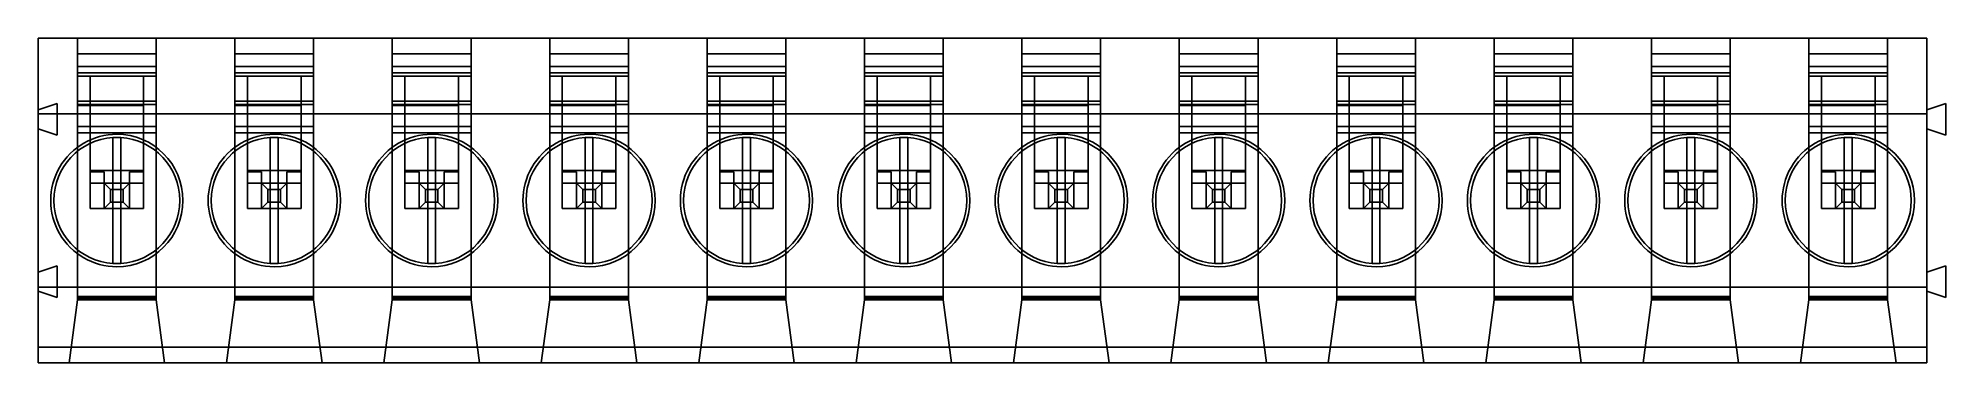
# Model space of a CAD drawing. Header units: millimetres. Extents: x 0 to 60.6, y -10.3 to 0.
import ezdxf

# ---------------------------------------------------------------- set-up
doc = ezdxf.new("R2010")
doc.units = ezdxf.units.MM
doc.layers.add('MAIN-1', color=7, linetype='Continuous')
doc.layers.add('MAIN-2', color=7, linetype='Continuous')

msp = doc.modelspace()

# ---------------------------------------------------------------- linework, layer by layer
at = {"layer": 'MAIN-1'}
for p, q in [((56.25, 0), (53.75, 0)), ((56.25, 0), (58.75, 0)), ((60, 0), (58.75, 0)), ((60, 0), (60, -2.404)), ((1.25, 0), (0, 0)), ((0, 0), (0, -2.404)), ((1.25, -1.1), (1.25, 0)), ((1.25, 0), (3.75, 0)), ((3.75, -0.5), (1.25, -0.5)), ((6.25, 0), (3.75, 0)), ((3.75, 0), (3.75, -1.1)), ((6.25, -1.1), (6.25, 0)), ((6.25, 0), (8.75, 0)), ((8.75, -0.5), (6.25, -0.5)), ((11.25, 0), (8.75, 0)), ((8.75, 0), (8.75, -1.1)), ((11.25, -1.1), (11.25, 0)), ((11.25, 0), (13.75, 0)), ((13.75, -0.5), (11.25, -0.5)), ((16.25, 0), (13.75, 0)), ((13.75, 0), (13.75, -1.1)), ((16.25, -1.1), (16.25, 0)), ((16.25, 0), (18.75, 0)), ((18.75, -0.5), (16.25, -0.5)), ((21.25, 0), (18.75, 0)), ((18.75, 0), (18.75, -1.1)), ((21.25, -1.1), (21.25, 0)), ((21.25, 0), (23.75, 0)), ((23.75, -0.5), (21.25, -0.5)), ((26.25, 0), (23.75, 0)), ((23.75, 0), (23.75, -1.1)), ((26.25, -1.1), (26.25, 0)), ((26.25, 0), (28.75, 0)), ((28.75, -0.5), (26.25, -0.5)), ((31.25, 0), (28.75, 0)), ((28.75, 0), (28.75, -1.1)), ((31.25, -1.1), (31.25, 0)), ((31.25, 0), (33.75, 0)), ((33.75, -0.5), (31.25, -0.5)), ((36.25, 0), (33.75, 0)), ((33.75, 0), (33.75, -1.1)), ((36.25, -1.1), (36.25, 0)), ((36.25, 0), (38.75, 0)), ((38.75, -0.5), (36.25, -0.5)), ((41.25, 0), (38.75, 0)), ((38.75, 0), (38.75, -1.1)), ((41.25, -1.1), (41.25, 0)), ((41.25, 0), (43.75, 0)), ((43.75, -0.5), (41.25, -0.5)), ((46.25, 0), (43.75, 0)), ((43.75, 0), (43.75, -1.1)), ((46.25, -1.1), (46.25, 0)), ((46.25, 0), (48.75, 0)), ((48.75, -0.5), (46.25, -0.5)), ((51.25, 0), (48.75, 0)), ((48.75, 0), (48.75, -1.1)), ((51.25, -1.1), (51.25, 0)), ((51.25, 0), (53.75, 0)), ((53.75, -0.5), (51.25, -0.5)), ((53.75, 0), (53.75, -1.1)), ((56.25, -1.1), (56.25, 0)), ((58.75, -0.5), (56.25, -0.5)), ((58.75, 0), (58.75, -1.1)), ((3.75, -0.9), (1.25, -0.9)), ((3.75, -1.1), (1.25, -1.1)), ((8.75, -0.9), (6.25, -0.9)), ((8.75, -1.1), (6.25, -1.1)), ((13.75, -0.9), (11.25, -0.9)), ((13.75, -1.1), (11.25, -1.1)), ((18.75, -0.9), (16.25, -0.9)), ((18.75, -1.1), (16.25, -1.1)), ((23.75, -0.9), (21.25, -0.9)), ((23.75, -1.1), (21.25, -1.1)), ((28.75, -0.9), (26.25, -0.9)), ((28.75, -1.1), (26.25, -1.1)), ((33.75, -0.9), (31.25, -0.9)), ((33.75, -1.1), (31.25, -1.1)), ((38.75, -0.9), (36.25, -0.9)), ((38.75, -1.1), (36.25, -1.1)), ((43.75, -0.9), (41.25, -0.9)), ((43.75, -1.1), (41.25, -1.1)), ((48.75, -0.9), (46.25, -0.9)), ((48.75, -1.1), (46.25, -1.1)), ((53.75, -0.9), (51.25, -0.9)), ((53.75, -1.1), (51.25, -1.1)), ((58.75, -0.9), (56.25, -0.9)), ((58.75, -1.1), (56.25, -1.1)), ((60, -2.404), (0, -2.404)), ((0, -2.404), (0, -7.904)), ((60, -2.275), (60.6, -2.075)), ((60, -7.904), (60, -2.404)), ((60.6, -2.075), (60.6, -3.075)), ((60.6, -3.075), (60, -2.875)), ((2.375, -7.146), (2.375, -3.154)), ((2.625, -3.154), (2.625, -7.146)), ((7.375, -7.146), (7.375, -3.154)), ((7.625, -3.154), (7.625, -7.146)), ((12.375, -7.146), (12.375, -3.154)), ((12.625, -3.154), (12.625, -7.146)), ((17.375, -7.146), (17.375, -3.154)), ((17.625, -3.154), (17.625, -7.146)), ((22.375, -7.146), (22.375, -3.154)), ((22.625, -3.154), (22.625, -7.146)), ((27.375, -7.146), (27.375, -3.154)), ((27.625, -3.154), (27.625, -7.146)), ((32.375, -7.146), (32.375, -3.154)), ((32.625, -3.154), (32.625, -7.146)), ((37.375, -7.146), (37.375, -3.154)), ((37.625, -3.154), (37.625, -7.146)), ((42.375, -7.146), (42.375, -3.154)), ((42.625, -3.154), (42.625, -7.146)), ((47.375, -7.146), (47.375, -3.154)), ((47.625, -3.154), (47.625, -7.146)), ((52.375, -7.146), (52.375, -3.154)), ((52.625, -3.154), (52.625, -7.146)), ((57.375, -7.146), (57.375, -3.154)), ((57.625, -3.154), (57.625, -7.146)), ((60, -7.425), (60.6, -7.225)), ((60.6, -7.225), (60.6, -8.225)), ((60, -7.904), (0, -7.904)), ((0, -7.904), (0, -9.8)), ((60, -9.8), (60, -7.904)), ((60.6, -8.225), (60, -8.025)), ((60, -9.8), (0, -9.8)), ((0, -9.8), (0, -10.3)), ((60, -10.3), (0, -10.3)), ((60, -10.3), (60, -9.8))]:
    msp.add_line(p, q, dxfattribs=at)
for centre, radius, start, end in [((2.5, -5.15), 2.1, 89.99998, 270.00002), ((2.5, -5.15), 2, 93.58332, 266.41668), ((2.5, -5.15), 2, 89.99998, 93.58332), ((2.5, -5.15), 2.1, 270.00002, 89.99998), ((2.5, -5.15), 2, 86.4167, 89.99998), ((2.5, -5.15), 2, 273.5833, 86.4167), ((7.5, -5.15), 2.1, 89.99998, 270.00002), ((7.5, -5.15), 2, 93.58332, 266.41668), ((7.5, -5.15), 2, 89.99998, 93.58332), ((7.5, -5.15), 2.1, 270.00002, 89.99998), ((7.5, -5.15), 2, 86.4167, 89.99998), ((7.5, -5.15), 2, 273.5833, 86.4167), ((12.5, -5.15), 2.1, 89.99998, 270.00002), ((12.5, -5.15), 2, 93.58332, 266.41668), ((12.5, -5.15), 2, 89.99998, 93.58332), ((12.5, -5.15), 2.1, 270.00002, 89.99998), ((12.5, -5.15), 2, 86.4167, 89.99998), ((12.5, -5.15), 2, 273.5833, 86.4167), ((17.5, -5.15), 2.1, 89.99998, 270.00002), ((17.5, -5.15), 2, 93.58332, 266.41668), ((17.5, -5.15), 2, 89.99998, 93.58332), ((17.5, -5.15), 2.1, 270.00002, 89.99998), ((17.5, -5.15), 2, 86.4167, 89.99998), ((17.5, -5.15), 2, 273.5833, 86.4167), ((22.5, -5.15), 2.1, 89.99998, 270.00002), ((22.5, -5.15), 2, 93.58332, 266.41668), ((22.5, -5.15), 2, 89.99998, 93.58332), ((22.5, -5.15), 2.1, 270.00002, 89.99998), ((22.5, -5.15), 2, 86.4167, 89.99998), ((22.5, -5.15), 2, 273.5833, 86.4167), ((27.5, -5.15), 2.1, 89.99998, 270.00002), ((27.5, -5.15), 2, 93.58332, 266.41668), ((27.5, -5.15), 2, 89.99998, 93.58332), ((27.5, -5.15), 2.1, 270.00002, 89.99998), ((27.5, -5.15), 2, 86.4167, 89.99998), ((27.5, -5.15), 2, 273.5833, 86.4167), ((32.5, -5.15), 2.1, 89.99998, 270.00002), ((32.5, -5.15), 2, 93.58332, 266.41668), ((32.5, -5.15), 2, 89.99998, 93.58332), ((32.5, -5.15), 2.1, 270.00002, 89.99998), ((32.5, -5.15), 2, 86.4167, 89.99998), ((32.5, -5.15), 2, 273.5833, 86.4167), ((37.5, -5.15), 2.1, 89.99998, 270.00002), ((37.5, -5.15), 2, 93.58332, 266.41668), ((37.5, -5.15), 2, 89.99998, 93.58332), ((37.5, -5.15), 2.1, 270.00002, 89.99998), ((37.5, -5.15), 2, 86.4167, 89.99998), ((37.5, -5.15), 2, 273.5833, 86.4167), ((42.5, -5.15), 2.1, 89.99998, 270.00002), ((42.5, -5.15), 2, 93.58332, 266.41668), ((42.5, -5.15), 2, 89.99998, 93.58332), ((42.5, -5.15), 2.1, 270.00002, 89.99998), ((42.5, -5.15), 2, 86.4167, 89.99998), ((42.5, -5.15), 2, 273.5833, 86.4167), ((47.5, -5.15), 2.1, 89.99998, 270.00002), ((47.5, -5.15), 2, 93.58332, 266.41668), ((47.5, -5.15), 2, 89.99998, 93.58332), ((47.5, -5.15), 2.1, 270.00002, 89.99998), ((47.5, -5.15), 2, 86.4167, 89.99998), ((47.5, -5.15), 2, 273.5833, 86.4167), ((52.5, -5.15), 2.1, 89.99998, 270.00002), ((52.5, -5.15), 2, 93.58332, 266.41668), ((52.5, -5.15), 2, 89.99998, 93.58332), ((52.5, -5.15), 2.1, 270.00002, 89.99998), ((52.5, -5.15), 2, 86.4167, 89.99998), ((52.5, -5.15), 2, 273.5833, 86.4167), ((57.5, -5.15), 2.1, 89.99998, 270.00002), ((57.5, -5.15), 2, 93.58332, 266.41668), ((57.5, -5.15), 2, 89.99998, 93.58332), ((57.5, -5.15), 2.1, 270.00002, 89.99998), ((57.5, -5.15), 2, 86.4167, 89.99998), ((57.5, -5.15), 2, 273.5833, 86.4167), ((2.5, -5.15), 2, 266.41668, 270.00002), ((2.5, -5.15), 2, 270.00002, 273.5833), ((7.5, -5.15), 2, 266.41668, 270.00002), ((7.5, -5.15), 2, 270.00002, 273.5833), ((12.5, -5.15), 2, 266.41668, 270.00002), ((12.5, -5.15), 2, 270.00002, 273.5833), ((17.5, -5.15), 2, 266.41668, 270.00002), ((17.5, -5.15), 2, 270.00002, 273.5833), ((22.5, -5.15), 2, 266.41668, 270.00002), ((22.5, -5.15), 2, 270.00002, 273.5833), ((27.5, -5.15), 2, 266.41668, 270.00002), ((27.5, -5.15), 2, 270.00002, 273.5833), ((32.5, -5.15), 2, 266.41668, 270.00002), ((32.5, -5.15), 2, 270.00002, 273.5833), ((37.5, -5.15), 2, 266.41668, 270.00002), ((37.5, -5.15), 2, 270.00002, 273.5833), ((42.5, -5.15), 2, 266.41668, 270.00002), ((42.5, -5.15), 2, 270.00002, 273.5833), ((47.5, -5.15), 2, 266.41668, 270.00002), ((47.5, -5.15), 2, 270.00002, 273.5833), ((52.5, -5.15), 2, 266.41668, 270.00002), ((52.5, -5.15), 2, 270.00002, 273.5833), ((57.5, -5.15), 2, 266.41668, 270.00002), ((57.5, -5.15), 2, 270.00002, 273.5833)]:
    msp.add_arc(centre, radius, start, end, dxfattribs=at)
at = {"layer": 'MAIN-2'}
for p, q in [((56.25, 0), (56.25, 0)), ((58.75, 0), (58.75, 0)), ((60, 0), (60, 0)), ((0, 0), (0, 0)), ((1.25, 0), (1.25, 0)), ((1.25, -0.5), (1.25, -0.5)), ((1.25, -0.5), (1.25, -0.5)), ((3.75, 0), (3.75, 0)), ((3.75, -0.5), (3.75, -0.5)), ((3.75, -0.5), (3.75, -0.5)), ((6.25, 0), (6.25, 0)), ((6.25, -0.5), (6.25, -0.5)), ((6.25, -0.5), (6.25, -0.5)), ((8.75, 0), (8.75, 0)), ((8.75, -0.5), (8.75, -0.5)), ((8.75, -0.5), (8.75, -0.5)), ((11.25, 0), (11.25, 0)), ((11.25, -0.5), (11.25, -0.5)), ((11.25, -0.5), (11.25, -0.5)), ((13.75, 0), (13.75, 0)), ((13.75, -0.5), (13.75, -0.5)), ((13.75, -0.5), (13.75, -0.5)), ((16.25, 0), (16.25, 0)), ((16.25, -0.5), (16.25, -0.5)), ((16.25, -0.5), (16.25, -0.5)), ((18.75, 0), (18.75, 0)), ((18.75, -0.5), (18.75, -0.5)), ((18.75, -0.5), (18.75, -0.5)), ((21.25, 0), (21.25, 0)), ((21.25, -0.5), (21.25, -0.5)), ((21.25, -0.5), (21.25, -0.5)), ((23.75, 0), (23.75, 0)), ((23.75, -0.5), (23.75, -0.5)), ((23.75, -0.5), (23.75, -0.5)), ((26.25, 0), (26.25, 0)), ((26.25, -0.5), (26.25, -0.5)), ((26.25, -0.5), (26.25, -0.5)), ((28.75, 0), (28.75, 0)), ((28.75, -0.5), (28.75, -0.5)), ((28.75, -0.5), (28.75, -0.5)), ((31.25, 0), (31.25, 0)), ((31.25, -0.5), (31.25, -0.5)), ((31.25, -0.5), (31.25, -0.5)), ((33.75, 0), (33.75, 0)), ((33.75, -0.5), (33.75, -0.5)), ((33.75, -0.5), (33.75, -0.5)), ((36.25, 0), (36.25, 0)), ((36.25, -0.5), (36.25, -0.5)), ((36.25, -0.5), (36.25, -0.5)), ((38.75, 0), (38.75, 0)), ((38.75, -0.5), (38.75, -0.5)), ((38.75, -0.5), (38.75, -0.5)), ((41.25, 0), (41.25, 0)), ((41.25, -0.5), (41.25, -0.5)), ((41.25, -0.5), (41.25, -0.5)), ((43.75, 0), (43.75, 0)), ((43.75, -0.5), (43.75, -0.5)), ((43.75, -0.5), (43.75, -0.5)), ((46.25, 0), (46.25, 0)), ((46.25, -0.5), (46.25, -0.5)), ((46.25, -0.5), (46.25, -0.5)), ((48.75, 0), (48.75, 0)), ((48.75, -0.5), (48.75, -0.5)), ((48.75, -0.5), (48.75, -0.5)), ((51.25, 0), (51.25, 0)), ((51.25, -0.5), (51.25, -0.5)), ((51.25, -0.5), (51.25, -0.5)), ((53.75, 0), (53.75, 0)), ((53.75, -0.5), (53.75, -0.5)), ((53.75, -0.5), (53.75, -0.5)), ((56.25, -0.5), (56.25, -0.5)), ((56.25, -0.5), (56.25, -0.5)), ((58.75, -0.5), (58.75, -0.5)), ((58.75, -0.5), (58.75, -0.5)), ((1.25, -0.9), (1.25, -0.9)), ((1.25, -1.1), (1.25, -1.1)), ((1.25, -1.1), (1.25, -1.1)), ((1.25, -1.1), (1.25, -2)), ((3.75, -1.2), (1.25, -1.2)), ((1.25, -1.2), (1.25, -1.2)), ((1.25, -1.2), (1.25, -1.2)), ((1.65, -1.2), (1.65, -2.138)), ((1.65, -1.2), (1.65, -1.2)), ((3.351, -1.2), (3.351, -2.138)), ((3.351, -1.2), (3.351, -1.2)), ((3.75, -0.9), (3.75, -0.9)), ((3.75, -1.1), (3.75, -1.1)), ((3.75, -1.1), (3.75, -1.1)), ((3.75, -2), (3.75, -1.1)), ((3.75, -1.2), (3.75, -1.2)), ((3.75, -1.2), (3.75, -1.2)), ((6.25, -0.9), (6.25, -0.9)), ((6.25, -1.1), (6.25, -1.1)), ((6.25, -1.1), (6.25, -1.1)), ((6.25, -1.1), (6.25, -2)), ((8.75, -1.2), (6.25, -1.2)), ((6.25, -1.2), (6.25, -1.2)), ((6.25, -1.2), (6.25, -1.2)), ((6.65, -1.2), (6.65, -2.138)), ((6.65, -1.2), (6.65, -1.2)), ((8.351, -1.2), (8.351, -2.138)), ((8.351, -1.2), (8.351, -1.2)), ((8.75, -0.9), (8.75, -0.9)), ((8.75, -1.1), (8.75, -1.1)), ((8.75, -1.1), (8.75, -1.1)), ((8.75, -2), (8.75, -1.1)), ((8.75, -1.2), (8.75, -1.2)), ((8.75, -1.2), (8.75, -1.2)), ((11.25, -0.9), (11.25, -0.9)), ((11.25, -1.1), (11.25, -1.1)), ((11.25, -1.1), (11.25, -1.1)), ((11.25, -1.1), (11.25, -2)), ((13.75, -1.2), (11.25, -1.2)), ((11.25, -1.2), (11.25, -1.2)), ((11.25, -1.2), (11.25, -1.2)), ((11.65, -1.2), (11.65, -2.138)), ((11.65, -1.2), (11.65, -1.2)), ((13.351, -1.2), (13.351, -2.138)), ((13.351, -1.2), (13.351, -1.2)), ((13.75, -0.9), (13.75, -0.9)), ((13.75, -1.1), (13.75, -1.1)), ((13.75, -1.1), (13.75, -1.1)), ((13.75, -2), (13.75, -1.1)), ((13.75, -1.2), (13.75, -1.2)), ((13.75, -1.2), (13.75, -1.2)), ((16.25, -0.9), (16.25, -0.9)), ((16.25, -1.1), (16.25, -1.1)), ((16.25, -1.1), (16.25, -1.1)), ((16.25, -1.1), (16.25, -2)), ((18.75, -1.2), (16.25, -1.2)), ((16.25, -1.2), (16.25, -1.2)), ((16.25, -1.2), (16.25, -1.2)), ((16.65, -1.2), (16.65, -2.138)), ((16.65, -1.2), (16.65, -1.2)), ((18.351, -1.2), (18.351, -2.138)), ((18.351, -1.2), (18.351, -1.2)), ((18.75, -0.9), (18.75, -0.9)), ((18.75, -1.1), (18.75, -1.1)), ((18.75, -1.1), (18.75, -1.1)), ((18.75, -2), (18.75, -1.1)), ((18.75, -1.2), (18.75, -1.2)), ((18.75, -1.2), (18.75, -1.2)), ((21.25, -0.9), (21.25, -0.9)), ((21.25, -1.1), (21.25, -1.1)), ((21.25, -1.1), (21.25, -1.1)), ((21.25, -1.1), (21.25, -2)), ((23.75, -1.2), (21.25, -1.2)), ((21.25, -1.2), (21.25, -1.2)), ((21.25, -1.2), (21.25, -1.2)), ((21.65, -1.2), (21.65, -2.138)), ((21.65, -1.2), (21.65, -1.2)), ((23.351, -1.2), (23.351, -2.138)), ((23.351, -1.2), (23.351, -1.2)), ((23.75, -0.9), (23.75, -0.9)), ((23.75, -1.1), (23.75, -1.1)), ((23.75, -1.1), (23.75, -1.1)), ((23.75, -2), (23.75, -1.1)), ((23.75, -1.2), (23.75, -1.2)), ((23.75, -1.2), (23.75, -1.2)), ((26.25, -0.9), (26.25, -0.9)), ((26.25, -1.1), (26.25, -1.1)), ((26.25, -1.1), (26.25, -1.1)), ((26.25, -1.1), (26.25, -2)), ((28.75, -1.2), (26.25, -1.2)), ((26.25, -1.2), (26.25, -1.2)), ((26.25, -1.2), (26.25, -1.2)), ((26.65, -1.2), (26.65, -2.138)), ((26.65, -1.2), (26.65, -1.2)), ((28.351, -1.2), (28.351, -2.138)), ((28.351, -1.2), (28.351, -1.2)), ((28.75, -0.9), (28.75, -0.9)), ((28.75, -1.1), (28.75, -1.1)), ((28.75, -1.1), (28.75, -1.1)), ((28.75, -2), (28.75, -1.1)), ((28.75, -1.2), (28.75, -1.2)), ((28.75, -1.2), (28.75, -1.2)), ((31.25, -0.9), (31.25, -0.9)), ((31.25, -1.1), (31.25, -1.1)), ((31.25, -1.1), (31.25, -1.1)), ((31.25, -1.1), (31.25, -2)), ((33.75, -1.2), (31.25, -1.2)), ((31.25, -1.2), (31.25, -1.2)), ((31.25, -1.2), (31.25, -1.2)), ((31.65, -1.2), (31.65, -2.138)), ((31.65, -1.2), (31.65, -1.2)), ((33.351, -1.2), (33.351, -2.138)), ((33.351, -1.2), (33.351, -1.2)), ((33.75, -0.9), (33.75, -0.9)), ((33.75, -1.1), (33.75, -1.1)), ((33.75, -1.1), (33.75, -1.1)), ((33.75, -2), (33.75, -1.1)), ((33.75, -1.2), (33.75, -1.2)), ((33.75, -1.2), (33.75, -1.2)), ((36.25, -0.9), (36.25, -0.9)), ((36.25, -1.1), (36.25, -1.1)), ((36.25, -1.1), (36.25, -1.1)), ((36.25, -1.1), (36.25, -2)), ((38.75, -1.2), (36.25, -1.2)), ((36.25, -1.2), (36.25, -1.2)), ((36.25, -1.2), (36.25, -1.2)), ((36.65, -1.2), (36.65, -2.138)), ((36.65, -1.2), (36.65, -1.2)), ((38.351, -1.2), (38.351, -2.138)), ((38.351, -1.2), (38.351, -1.2)), ((38.75, -0.9), (38.75, -0.9)), ((38.75, -1.1), (38.75, -1.1)), ((38.75, -1.1), (38.75, -1.1)), ((38.75, -2), (38.75, -1.1)), ((38.75, -1.2), (38.75, -1.2)), ((38.75, -1.2), (38.75, -1.2)), ((41.25, -0.9), (41.25, -0.9)), ((41.25, -1.1), (41.25, -1.1)), ((41.25, -1.1), (41.25, -1.1)), ((41.25, -1.1), (41.25, -2)), ((43.75, -1.2), (41.25, -1.2)), ((41.25, -1.2), (41.25, -1.2)), ((41.25, -1.2), (41.25, -1.2)), ((41.65, -1.2), (41.65, -2.138)), ((41.65, -1.2), (41.65, -1.2)), ((43.351, -1.2), (43.351, -2.138)), ((43.351, -1.2), (43.351, -1.2)), ((43.75, -0.9), (43.75, -0.9)), ((43.75, -1.1), (43.75, -1.1)), ((43.75, -1.1), (43.75, -1.1)), ((43.75, -2), (43.75, -1.1)), ((43.75, -1.2), (43.75, -1.2)), ((43.75, -1.2), (43.75, -1.2)), ((46.25, -0.9), (46.25, -0.9)), ((46.25, -1.1), (46.25, -1.1)), ((46.25, -1.1), (46.25, -1.1)), ((46.25, -1.1), (46.25, -2)), ((48.75, -1.2), (46.25, -1.2)), ((46.25, -1.2), (46.25, -1.2)), ((46.25, -1.2), (46.25, -1.2)), ((46.65, -1.2), (46.65, -2.138)), ((46.65, -1.2), (46.65, -1.2)), ((48.351, -1.2), (48.351, -2.138)), ((48.351, -1.2), (48.351, -1.2)), ((48.75, -0.9), (48.75, -0.9)), ((48.75, -1.1), (48.75, -1.1)), ((48.75, -1.1), (48.75, -1.1)), ((48.75, -2), (48.75, -1.1)), ((48.75, -1.2), (48.75, -1.2)), ((48.75, -1.2), (48.75, -1.2)), ((51.25, -0.9), (51.25, -0.9)), ((51.25, -1.1), (51.25, -1.1)), ((51.25, -1.1), (51.25, -1.1)), ((51.25, -1.1), (51.25, -2)), ((53.75, -1.2), (51.25, -1.2)), ((51.25, -1.2), (51.25, -1.2)), ((51.25, -1.2), (51.25, -1.2)), ((51.65, -1.2), (51.65, -2.138)), ((51.65, -1.2), (51.65, -1.2)), ((53.351, -1.2), (53.351, -2.138)), ((53.351, -1.2), (53.351, -1.2)), ((53.75, -0.9), (53.75, -0.9)), ((53.75, -1.1), (53.75, -1.1)), ((53.75, -1.1), (53.75, -1.1)), ((53.75, -2), (53.75, -1.1)), ((53.75, -1.2), (53.75, -1.2)), ((53.75, -1.2), (53.75, -1.2)), ((56.25, -0.9), (56.25, -0.9)), ((56.25, -1.1), (56.25, -1.1)), ((56.25, -1.1), (56.25, -1.1)), ((56.25, -1.1), (56.25, -2)), ((58.75, -1.2), (56.25, -1.2)), ((56.25, -1.2), (56.25, -1.2)), ((56.25, -1.2), (56.25, -1.2)), ((56.65, -1.2), (56.65, -2.138)), ((56.65, -1.2), (56.65, -1.2)), ((58.351, -1.2), (58.351, -2.138)), ((58.351, -1.2), (58.351, -1.2)), ((58.75, -0.9), (58.75, -0.9)), ((58.75, -1.1), (58.75, -1.1)), ((58.75, -1.1), (58.75, -1.1)), ((58.75, -2), (58.75, -1.1)), ((58.75, -1.2), (58.75, -1.2)), ((58.75, -1.2), (58.75, -1.2)), ((0, -2.275), (0.6, -2.075)), ((0, -2.275), (0, -2.275)), ((0.6, -2.075), (0.6, -2.075)), ((0.6, -2.075), (0.6, -3.075)), ((1.25, -2), (1.25, -2)), ((3.75, -2), (1.25, -2)), ((1.25, -2), (1.25, -2)), ((1.25, -2), (1.25, -2.8)), ((3.75, -2), (1.25, -2)), ((1.25, -2.1), (3.75, -2.1)), ((1.25, -2.1), (1.25, -2.1)), ((3.351, -2.138), (1.25, -2.138)), ((1.25, -2.138), (1.65, -2.138)), ((3.75, -2.4), (1.25, -2.4)), ((3.351, -2), (1.65, -2)), ((1.65, -2.138), (1.65, -2.4)), ((3.351, -2.4), (1.65, -2.4)), ((1.65, -2.4), (1.65, -4.6)), ((3.351, -2.4), (3.351, -2.138)), ((3.351, -4.6), (3.351, -2.4)), ((3.75, -2), (3.75, -2)), ((3.75, -2), (3.75, -2)), ((3.75, -2), (3.75, -2.8)), ((3.75, -2.1), (3.75, -2.1)), ((6.25, -2), (6.25, -2)), ((8.75, -2), (6.25, -2)), ((6.25, -2), (6.25, -2)), ((6.25, -2), (6.25, -2.8)), ((8.75, -2), (6.25, -2)), ((6.25, -2.1), (8.75, -2.1)), ((6.25, -2.1), (6.25, -2.1)), ((8.351, -2.138), (6.25, -2.138)), ((6.25, -2.138), (6.65, -2.138)), ((8.75, -2.4), (6.25, -2.4)), ((8.351, -2), (6.65, -2)), ((6.65, -2.138), (6.65, -2.4)), ((8.351, -2.4), (6.65, -2.4)), ((6.65, -2.4), (6.65, -4.6)), ((8.351, -2.4), (8.351, -2.138)), ((8.351, -4.6), (8.351, -2.4)), ((8.75, -2), (8.75, -2)), ((8.75, -2), (8.75, -2)), ((8.75, -2), (8.75, -2.8)), ((8.75, -2.1), (8.75, -2.1)), ((11.25, -2), (11.25, -2)), ((13.75, -2), (11.25, -2)), ((11.25, -2), (11.25, -2)), ((11.25, -2), (11.25, -2.8)), ((13.75, -2), (11.25, -2)), ((11.25, -2.1), (13.75, -2.1)), ((11.25, -2.1), (11.25, -2.1)), ((13.351, -2.138), (11.25, -2.138)), ((11.25, -2.138), (11.65, -2.138)), ((13.75, -2.4), (11.25, -2.4)), ((13.351, -2), (11.65, -2)), ((11.65, -2.138), (11.65, -2.4)), ((13.351, -2.4), (11.65, -2.4)), ((11.65, -2.4), (11.65, -4.6)), ((13.351, -2.4), (13.351, -2.138)), ((13.351, -4.6), (13.351, -2.4)), ((13.75, -2), (13.75, -2)), ((13.75, -2), (13.75, -2)), ((13.75, -2), (13.75, -2.8)), ((13.75, -2.1), (13.75, -2.1)), ((16.25, -2), (16.25, -2)), ((18.75, -2), (16.25, -2)), ((16.25, -2), (16.25, -2)), ((16.25, -2), (16.25, -2.8)), ((18.75, -2), (16.25, -2)), ((16.25, -2.1), (18.75, -2.1)), ((16.25, -2.1), (16.25, -2.1)), ((18.351, -2.138), (16.25, -2.138)), ((16.25, -2.138), (16.65, -2.138)), ((18.75, -2.4), (16.25, -2.4)), ((18.351, -2), (16.65, -2)), ((16.65, -2.138), (16.65, -2.4)), ((18.351, -2.4), (16.65, -2.4)), ((16.65, -2.4), (16.65, -4.6)), ((18.351, -2.4), (18.351, -2.138)), ((18.351, -4.6), (18.351, -2.4)), ((18.75, -2), (18.75, -2)), ((18.75, -2), (18.75, -2)), ((18.75, -2), (18.75, -2.8)), ((18.75, -2.1), (18.75, -2.1)), ((21.25, -2), (21.25, -2)), ((23.75, -2), (21.25, -2)), ((21.25, -2), (21.25, -2)), ((21.25, -2), (21.25, -2.8)), ((23.75, -2), (21.25, -2)), ((21.25, -2.1), (23.75, -2.1)), ((21.25, -2.1), (21.25, -2.1)), ((23.351, -2.138), (21.25, -2.138)), ((21.25, -2.138), (21.65, -2.138)), ((23.75, -2.4), (21.25, -2.4)), ((23.351, -2), (21.65, -2)), ((21.65, -2.138), (21.65, -2.4)), ((23.351, -2.4), (21.65, -2.4)), ((21.65, -2.4), (21.65, -4.6)), ((23.351, -2.4), (23.351, -2.138)), ((23.351, -4.6), (23.351, -2.4)), ((23.75, -2), (23.75, -2)), ((23.75, -2), (23.75, -2)), ((23.75, -2), (23.75, -2.8)), ((23.75, -2.1), (23.75, -2.1)), ((26.25, -2), (26.25, -2)), ((28.75, -2), (26.25, -2)), ((26.25, -2), (26.25, -2)), ((26.25, -2), (26.25, -2.8)), ((28.75, -2), (26.25, -2)), ((26.25, -2.1), (28.75, -2.1)), ((26.25, -2.1), (26.25, -2.1)), ((28.351, -2.138), (26.25, -2.138)), ((26.25, -2.138), (26.65, -2.138)), ((28.75, -2.4), (26.25, -2.4)), ((28.351, -2), (26.65, -2)), ((26.65, -2.138), (26.65, -2.4)), ((28.351, -2.4), (26.65, -2.4)), ((26.65, -2.4), (26.65, -4.6)), ((28.351, -2.4), (28.351, -2.138)), ((28.351, -4.6), (28.351, -2.4)), ((28.75, -2), (28.75, -2)), ((28.75, -2), (28.75, -2)), ((28.75, -2), (28.75, -2.8)), ((28.75, -2.1), (28.75, -2.1)), ((31.25, -2), (31.25, -2)), ((33.75, -2), (31.25, -2)), ((31.25, -2), (31.25, -2)), ((31.25, -2), (31.25, -2.8)), ((33.75, -2), (31.25, -2)), ((31.25, -2.1), (33.75, -2.1)), ((31.25, -2.1), (31.25, -2.1)), ((33.351, -2.138), (31.25, -2.138)), ((31.25, -2.138), (31.65, -2.138)), ((33.75, -2.4), (31.25, -2.4)), ((33.351, -2), (31.65, -2)), ((31.65, -2.138), (31.65, -2.4)), ((33.351, -2.4), (31.65, -2.4)), ((31.65, -2.4), (31.65, -4.6)), ((33.351, -2.4), (33.351, -2.138)), ((33.351, -4.6), (33.351, -2.4)), ((33.75, -2), (33.75, -2)), ((33.75, -2), (33.75, -2)), ((33.75, -2), (33.75, -2.8)), ((33.75, -2.1), (33.75, -2.1)), ((36.25, -2), (36.25, -2)), ((38.75, -2), (36.25, -2)), ((36.25, -2), (36.25, -2)), ((36.25, -2), (36.25, -2.8)), ((38.75, -2), (36.25, -2)), ((36.25, -2.1), (38.75, -2.1)), ((36.25, -2.1), (36.25, -2.1)), ((38.351, -2.138), (36.25, -2.138)), ((36.25, -2.138), (36.65, -2.138)), ((38.75, -2.4), (36.25, -2.4)), ((38.351, -2), (36.65, -2)), ((36.65, -2.138), (36.65, -2.4)), ((38.351, -2.4), (36.65, -2.4)), ((36.65, -2.4), (36.65, -4.6)), ((38.351, -2.4), (38.351, -2.138)), ((38.351, -4.6), (38.351, -2.4)), ((38.75, -2), (38.75, -2)), ((38.75, -2), (38.75, -2)), ((38.75, -2), (38.75, -2.8)), ((38.75, -2.1), (38.75, -2.1)), ((41.25, -2), (41.25, -2)), ((43.75, -2), (41.25, -2)), ((41.25, -2), (41.25, -2)), ((41.25, -2), (41.25, -2.8)), ((43.75, -2), (41.25, -2)), ((41.25, -2.1), (43.75, -2.1)), ((41.25, -2.1), (41.25, -2.1)), ((43.351, -2.138), (41.25, -2.138)), ((41.25, -2.138), (41.65, -2.138)), ((43.75, -2.4), (41.25, -2.4)), ((43.351, -2), (41.65, -2)), ((41.65, -2.138), (41.65, -2.4)), ((43.351, -2.4), (41.65, -2.4)), ((41.65, -2.4), (41.65, -4.6)), ((43.351, -2.4), (43.351, -2.138)), ((43.351, -4.6), (43.351, -2.4)), ((43.75, -2), (43.75, -2)), ((43.75, -2), (43.75, -2)), ((43.75, -2), (43.75, -2.8)), ((43.75, -2.1), (43.75, -2.1)), ((46.25, -2), (46.25, -2)), ((48.75, -2), (46.25, -2)), ((46.25, -2), (46.25, -2)), ((46.25, -2), (46.25, -2.8)), ((48.75, -2), (46.25, -2)), ((46.25, -2.1), (48.75, -2.1)), ((46.25, -2.1), (46.25, -2.1)), ((48.351, -2.138), (46.25, -2.138)), ((46.25, -2.138), (46.65, -2.138)), ((48.75, -2.4), (46.25, -2.4)), ((48.351, -2), (46.65, -2)), ((46.65, -2.138), (46.65, -2.4)), ((48.351, -2.4), (46.65, -2.4)), ((46.65, -2.4), (46.65, -4.6)), ((48.351, -2.4), (48.351, -2.138)), ((48.351, -4.6), (48.351, -2.4)), ((48.75, -2), (48.75, -2)), ((48.75, -2), (48.75, -2)), ((48.75, -2), (48.75, -2.8)), ((48.75, -2.1), (48.75, -2.1)), ((51.25, -2), (51.25, -2)), ((53.75, -2), (51.25, -2)), ((51.25, -2), (51.25, -2)), ((51.25, -2), (51.25, -2.8)), ((53.75, -2), (51.25, -2)), ((51.25, -2.1), (53.75, -2.1)), ((51.25, -2.1), (51.25, -2.1)), ((53.351, -2.138), (51.25, -2.138)), ((51.25, -2.138), (51.65, -2.138)), ((53.75, -2.4), (51.25, -2.4)), ((53.351, -2), (51.65, -2)), ((51.65, -2.138), (51.65, -2.4)), ((53.351, -2.4), (51.65, -2.4)), ((51.65, -2.4), (51.65, -4.6)), ((53.351, -2.4), (53.351, -2.138)), ((53.351, -4.6), (53.351, -2.4)), ((53.75, -2), (53.75, -2)), ((53.75, -2), (53.75, -2)), ((53.75, -2), (53.75, -2.8)), ((53.75, -2.1), (53.75, -2.1)), ((56.25, -2), (56.25, -2)), ((58.75, -2), (56.25, -2)), ((56.25, -2), (56.25, -2)), ((56.25, -2), (56.25, -2.8)), ((58.75, -2), (56.25, -2)), ((56.25, -2.1), (58.75, -2.1)), ((56.25, -2.1), (56.25, -2.1)), ((58.351, -2.138), (56.25, -2.138)), ((56.25, -2.138), (56.65, -2.138)), ((58.75, -2.4), (56.25, -2.4)), ((58.351, -2), (56.65, -2)), ((56.65, -2.138), (56.65, -2.4)), ((58.351, -2.4), (56.65, -2.4)), ((56.65, -2.4), (56.65, -4.6)), ((58.351, -2.4), (58.351, -2.138)), ((58.351, -4.6), (58.351, -2.4)), ((58.75, -2), (58.75, -2)), ((58.75, -2), (58.75, -2)), ((58.75, -2), (58.75, -2.8)), ((58.75, -2.1), (58.75, -2.1)), ((60, -2.275), (60, -2.275)), ((60.6, -2.075), (60.6, -2.075)), ((0, -2.875), (0, -2.875)), ((0.6, -3.075), (0, -2.875)), ((1.25, -2.8), (1.25, -2.8)), ((1.25, -2.8), (1.25, -8.3)), ((3.75, -2.8), (1.25, -2.8)), ((1.25, -3), (3.75, -3)), ((1.25, -3), (1.25, -3)), ((3.75, -2.8), (3.75, -2.8)), ((3.75, -8.3), (3.75, -2.8)), ((3.75, -3), (3.75, -3)), ((6.25, -2.8), (6.25, -2.8)), ((6.25, -2.8), (6.25, -8.3)), ((8.75, -2.8), (6.25, -2.8)), ((6.25, -3), (8.75, -3)), ((6.25, -3), (6.25, -3)), ((8.75, -2.8), (8.75, -2.8)), ((8.75, -8.3), (8.75, -2.8)), ((8.75, -3), (8.75, -3)), ((11.25, -2.8), (11.25, -2.8)), ((11.25, -2.8), (11.25, -8.3)), ((13.75, -2.8), (11.25, -2.8)), ((11.25, -3), (13.75, -3)), ((11.25, -3), (11.25, -3)), ((13.75, -2.8), (13.75, -2.8)), ((13.75, -8.3), (13.75, -2.8)), ((13.75, -3), (13.75, -3)), ((16.25, -2.8), (16.25, -2.8)), ((16.25, -2.8), (16.25, -8.3)), ((18.75, -2.8), (16.25, -2.8)), ((16.25, -3), (18.75, -3)), ((16.25, -3), (16.25, -3)), ((18.75, -2.8), (18.75, -2.8)), ((18.75, -8.3), (18.75, -2.8)), ((18.75, -3), (18.75, -3)), ((21.25, -2.8), (21.25, -2.8)), ((21.25, -2.8), (21.25, -8.3)), ((23.75, -2.8), (21.25, -2.8)), ((21.25, -3), (23.75, -3)), ((21.25, -3), (21.25, -3)), ((23.75, -2.8), (23.75, -2.8)), ((23.75, -8.3), (23.75, -2.8)), ((23.75, -3), (23.75, -3)), ((26.25, -2.8), (26.25, -2.8)), ((26.25, -2.8), (26.25, -8.3)), ((28.75, -2.8), (26.25, -2.8)), ((26.25, -3), (28.75, -3)), ((26.25, -3), (26.25, -3)), ((28.75, -2.8), (28.75, -2.8)), ((28.75, -8.3), (28.75, -2.8)), ((28.75, -3), (28.75, -3)), ((31.25, -2.8), (31.25, -2.8)), ((31.25, -2.8), (31.25, -8.3)), ((33.75, -2.8), (31.25, -2.8)), ((31.25, -3), (33.75, -3)), ((31.25, -3), (31.25, -3)), ((33.75, -2.8), (33.75, -2.8)), ((33.75, -8.3), (33.75, -2.8)), ((33.75, -3), (33.75, -3)), ((36.25, -2.8), (36.25, -2.8)), ((36.25, -2.8), (36.25, -8.3)), ((38.75, -2.8), (36.25, -2.8)), ((36.25, -3), (38.75, -3)), ((36.25, -3), (36.25, -3)), ((38.75, -2.8), (38.75, -2.8)), ((38.75, -8.3), (38.75, -2.8)), ((38.75, -3), (38.75, -3)), ((41.25, -2.8), (41.25, -2.8)), ((41.25, -2.8), (41.25, -8.3)), ((43.75, -2.8), (41.25, -2.8)), ((41.25, -3), (43.75, -3)), ((41.25, -3), (41.25, -3)), ((43.75, -2.8), (43.75, -2.8)), ((43.75, -8.3), (43.75, -2.8)), ((43.75, -3), (43.75, -3)), ((46.25, -2.8), (46.25, -2.8)), ((46.25, -2.8), (46.25, -8.3)), ((48.75, -2.8), (46.25, -2.8)), ((46.25, -3), (48.75, -3)), ((46.25, -3), (46.25, -3)), ((48.75, -2.8), (48.75, -2.8)), ((48.75, -8.3), (48.75, -2.8)), ((48.75, -3), (48.75, -3)), ((51.25, -2.8), (51.25, -2.8)), ((51.25, -2.8), (51.25, -8.3)), ((53.75, -2.8), (51.25, -2.8)), ((51.25, -3), (53.75, -3)), ((51.25, -3), (51.25, -3)), ((53.75, -2.8), (53.75, -2.8)), ((53.75, -8.3), (53.75, -2.8)), ((53.75, -3), (53.75, -3)), ((56.25, -2.8), (56.25, -2.8)), ((56.25, -2.8), (56.25, -8.3)), ((58.75, -2.8), (56.25, -2.8)), ((56.25, -3), (58.75, -3)), ((56.25, -3), (56.25, -3)), ((58.75, -2.8), (58.75, -2.8)), ((58.75, -8.3), (58.75, -2.8)), ((58.75, -3), (58.75, -3)), ((60, -2.875), (60, -2.875)), ((0.6, -3.075), (0.6, -3.075)), ((2.375, -3.154), (2.375, -3.154)), ((2.5, -3.05), (2.5, -3.05)), ((2.5, -3.15), (2.5, -3.15)), ((2.625, -3.154), (2.625, -3.154)), ((7.375, -3.154), (7.375, -3.154)), ((7.5, -3.05), (7.5, -3.05)), ((7.5, -3.15), (7.5, -3.15)), ((7.625, -3.154), (7.625, -3.154)), ((12.375, -3.154), (12.375, -3.154)), ((12.5, -3.05), (12.5, -3.05)), ((12.5, -3.15), (12.5, -3.15)), ((12.625, -3.154), (12.625, -3.154)), ((17.375, -3.154), (17.375, -3.154)), ((17.5, -3.05), (17.5, -3.05)), ((17.5, -3.15), (17.5, -3.15)), ((17.625, -3.154), (17.625, -3.154)), ((22.375, -3.154), (22.375, -3.154)), ((22.5, -3.05), (22.5, -3.05)), ((22.5, -3.15), (22.5, -3.15)), ((22.625, -3.154), (22.625, -3.154)), ((27.375, -3.154), (27.375, -3.154)), ((27.5, -3.05), (27.5, -3.05)), ((27.5, -3.15), (27.5, -3.15)), ((27.625, -3.154), (27.625, -3.154)), ((32.375, -3.154), (32.375, -3.154)), ((32.5, -3.05), (32.5, -3.05)), ((32.5, -3.15), (32.5, -3.15)), ((32.625, -3.154), (32.625, -3.154)), ((37.375, -3.154), (37.375, -3.154)), ((37.5, -3.05), (37.5, -3.05)), ((37.5, -3.15), (37.5, -3.15)), ((37.625, -3.154), (37.625, -3.154)), ((42.375, -3.154), (42.375, -3.154)), ((42.5, -3.05), (42.5, -3.05)), ((42.5, -3.15), (42.5, -3.15)), ((42.625, -3.154), (42.625, -3.154)), ((47.375, -3.154), (47.375, -3.154)), ((47.5, -3.05), (47.5, -3.05)), ((47.5, -3.15), (47.5, -3.15)), ((47.625, -3.154), (47.625, -3.154)), ((52.375, -3.154), (52.375, -3.154)), ((52.5, -3.05), (52.5, -3.05)), ((52.5, -3.15), (52.5, -3.15)), ((52.625, -3.154), (52.625, -3.154)), ((57.375, -3.154), (57.375, -3.154)), ((57.5, -3.05), (57.5, -3.05)), ((57.5, -3.15), (57.5, -3.15)), ((57.625, -3.154), (57.625, -3.154)), ((60.6, -3.075), (60.6, -3.075)), ((3.351, -4.2), (1.65, -4.2)), ((8.351, -4.2), (6.65, -4.2)), ((13.351, -4.2), (11.65, -4.2)), ((18.351, -4.2), (16.65, -4.2)), ((23.351, -4.2), (21.65, -4.2)), ((28.351, -4.2), (26.65, -4.2)), ((33.351, -4.2), (31.65, -4.2)), ((38.351, -4.2), (36.65, -4.2)), ((43.351, -4.2), (41.65, -4.2)), ((48.351, -4.2), (46.65, -4.2)), ((53.351, -4.2), (51.65, -4.2)), ((58.351, -4.2), (56.65, -4.2)), ((2.1, -4.245), (1.65, -4.246)), ((1.65, -4.6), (1.65, -5.4)), ((3.351, -4.6), (1.65, -4.6)), ((2.1, -4.245), (2.1, -5.4)), ((2.1, -4.601), (2.1, -4.6)), ((2.901, -4.6), (2.1, -4.6)), ((2.1, -4.601), (2.1, -5.399)), ((2.301, -4.8), (2.1, -4.601)), ((2.301, -5.2), (2.301, -4.8)), ((2.7, -4.8), (2.301, -4.8)), ((2.901, -4.6), (2.7, -4.8)), ((2.7, -4.8), (2.7, -5.2)), ((2.901, -4.245), (2.901, -5.4)), ((3.351, -4.246), (2.901, -4.245)), ((2.901, -4.6), (2.901, -5.4)), ((2.901, -4.6), (2.901, -4.6)), ((3.351, -5.4), (3.351, -4.6)), ((7.1, -4.245), (6.65, -4.246)), ((6.65, -4.6), (6.65, -5.4)), ((8.351, -4.6), (6.65, -4.6)), ((7.1, -4.245), (7.1, -5.4)), ((7.1, -4.601), (7.1, -4.6)), ((7.901, -4.6), (7.1, -4.6)), ((7.1, -4.601), (7.1, -5.399)), ((7.301, -4.8), (7.1, -4.601)), ((7.301, -5.2), (7.301, -4.8)), ((7.7, -4.8), (7.301, -4.8)), ((7.901, -4.6), (7.7, -4.8)), ((7.7, -4.8), (7.7, -5.2)), ((7.901, -4.245), (7.901, -5.4)), ((8.351, -4.246), (7.901, -4.245)), ((7.901, -4.6), (7.901, -5.4)), ((7.901, -4.6), (7.901, -4.6)), ((8.351, -5.4), (8.351, -4.6)), ((12.1, -4.245), (11.65, -4.246)), ((11.65, -4.6), (11.65, -5.4)), ((13.351, -4.6), (11.65, -4.6)), ((12.1, -4.245), (12.1, -5.4)), ((12.1, -4.601), (12.1, -4.6)), ((12.901, -4.6), (12.1, -4.6)), ((12.1, -4.601), (12.1, -5.399)), ((12.301, -4.8), (12.1, -4.601)), ((12.301, -5.2), (12.301, -4.8)), ((12.7, -4.8), (12.301, -4.8)), ((12.901, -4.6), (12.7, -4.8)), ((12.7, -4.8), (12.7, -5.2)), ((12.901, -4.245), (12.901, -5.4)), ((13.351, -4.246), (12.901, -4.245)), ((12.901, -4.6), (12.901, -5.4)), ((12.901, -4.6), (12.901, -4.6)), ((13.351, -5.4), (13.351, -4.6)), ((17.1, -4.245), (16.65, -4.246)), ((16.65, -4.6), (16.65, -5.4)), ((18.351, -4.6), (16.65, -4.6)), ((17.1, -4.245), (17.1, -5.4)), ((17.1, -4.601), (17.1, -4.6)), ((17.901, -4.6), (17.1, -4.6)), ((17.1, -4.601), (17.1, -5.399)), ((17.301, -4.8), (17.1, -4.601)), ((17.301, -5.2), (17.301, -4.8)), ((17.7, -4.8), (17.301, -4.8)), ((17.901, -4.6), (17.7, -4.8)), ((17.7, -4.8), (17.7, -5.2)), ((17.901, -4.245), (17.901, -5.4)), ((18.351, -4.246), (17.901, -4.245)), ((17.901, -4.6), (17.901, -5.4)), ((17.901, -4.6), (17.901, -4.6)), ((18.351, -5.4), (18.351, -4.6)), ((22.1, -4.245), (21.65, -4.246)), ((21.65, -4.6), (21.65, -5.4)), ((23.351, -4.6), (21.65, -4.6)), ((22.1, -4.245), (22.1, -5.4)), ((22.1, -4.601), (22.1, -4.6)), ((22.901, -4.6), (22.1, -4.6)), ((22.1, -4.601), (22.1, -5.399)), ((22.301, -4.8), (22.1, -4.601)), ((22.301, -5.2), (22.301, -4.8)), ((22.7, -4.8), (22.301, -4.8)), ((22.901, -4.6), (22.7, -4.8)), ((22.7, -4.8), (22.7, -5.2)), ((22.901, -4.245), (22.901, -5.4)), ((23.351, -4.246), (22.901, -4.245)), ((22.901, -4.6), (22.901, -5.4)), ((22.901, -4.6), (22.901, -4.6)), ((23.351, -5.4), (23.351, -4.6)), ((27.1, -4.245), (26.65, -4.246)), ((26.65, -4.6), (26.65, -5.4)), ((28.351, -4.6), (26.65, -4.6)), ((27.1, -4.245), (27.1, -5.4)), ((27.1, -4.601), (27.1, -4.6)), ((27.901, -4.6), (27.1, -4.6)), ((27.1, -4.601), (27.1, -5.399)), ((27.301, -4.8), (27.1, -4.601)), ((27.301, -5.2), (27.301, -4.8)), ((27.7, -4.8), (27.301, -4.8)), ((27.901, -4.6), (27.7, -4.8)), ((27.7, -4.8), (27.7, -5.2)), ((27.901, -4.245), (27.901, -5.4)), ((28.351, -4.246), (27.901, -4.245)), ((27.901, -4.6), (27.901, -5.4)), ((27.901, -4.6), (27.901, -4.6)), ((28.351, -5.4), (28.351, -4.6)), ((32.1, -4.245), (31.65, -4.246)), ((31.65, -4.6), (31.65, -5.4)), ((33.351, -4.6), (31.65, -4.6)), ((32.1, -4.245), (32.1, -5.4)), ((32.1, -4.601), (32.1, -4.6)), ((32.901, -4.6), (32.1, -4.6)), ((32.1, -4.601), (32.1, -5.399)), ((32.301, -4.8), (32.1, -4.601)), ((32.301, -5.2), (32.301, -4.8)), ((32.7, -4.8), (32.301, -4.8)), ((32.901, -4.6), (32.7, -4.8)), ((32.7, -4.8), (32.7, -5.2)), ((32.901, -4.245), (32.901, -5.4)), ((33.351, -4.246), (32.901, -4.245)), ((32.901, -4.6), (32.901, -5.4)), ((32.901, -4.6), (32.901, -4.6)), ((33.351, -5.4), (33.351, -4.6)), ((37.1, -4.245), (36.65, -4.246)), ((36.65, -4.6), (36.65, -5.4)), ((38.351, -4.6), (36.65, -4.6)), ((37.1, -4.245), (37.1, -5.4)), ((37.1, -4.601), (37.1, -4.6)), ((37.901, -4.6), (37.1, -4.6)), ((37.1, -4.601), (37.1, -5.399)), ((37.301, -4.8), (37.1, -4.601)), ((37.301, -5.2), (37.301, -4.8)), ((37.7, -4.8), (37.301, -4.8)), ((37.901, -4.6), (37.7, -4.8)), ((37.7, -4.8), (37.7, -5.2)), ((37.901, -4.245), (37.901, -5.4)), ((38.351, -4.246), (37.901, -4.245)), ((37.901, -4.6), (37.901, -5.4)), ((37.901, -4.6), (37.901, -4.6)), ((38.351, -5.4), (38.351, -4.6)), ((42.1, -4.245), (41.65, -4.246)), ((41.65, -4.6), (41.65, -5.4)), ((43.351, -4.6), (41.65, -4.6)), ((42.1, -4.245), (42.1, -5.4)), ((42.1, -4.601), (42.1, -4.6)), ((42.901, -4.6), (42.1, -4.6)), ((42.1, -4.601), (42.1, -5.399)), ((42.301, -4.8), (42.1, -4.601)), ((42.301, -5.2), (42.301, -4.8)), ((42.7, -4.8), (42.301, -4.8)), ((42.901, -4.6), (42.7, -4.8)), ((42.7, -4.8), (42.7, -5.2)), ((42.901, -4.245), (42.901, -5.4)), ((43.351, -4.246), (42.901, -4.245)), ((42.901, -4.6), (42.901, -5.4)), ((42.901, -4.6), (42.901, -4.6)), ((43.351, -5.4), (43.351, -4.6)), ((47.1, -4.245), (46.65, -4.246)), ((46.65, -4.6), (46.65, -5.4)), ((48.351, -4.6), (46.65, -4.6)), ((47.1, -4.245), (47.1, -5.4)), ((47.1, -4.601), (47.1, -4.6)), ((47.901, -4.6), (47.1, -4.6)), ((47.1, -4.601), (47.1, -5.399)), ((47.301, -4.8), (47.1, -4.601)), ((47.301, -5.2), (47.301, -4.8)), ((47.7, -4.8), (47.301, -4.8)), ((47.901, -4.6), (47.7, -4.8)), ((47.7, -4.8), (47.7, -5.2)), ((47.901, -4.245), (47.901, -5.4)), ((48.351, -4.246), (47.901, -4.245)), ((47.901, -4.6), (47.901, -5.4)), ((47.901, -4.6), (47.901, -4.6)), ((48.351, -5.4), (48.351, -4.6)), ((52.1, -4.245), (51.65, -4.246)), ((51.65, -4.6), (51.65, -5.4)), ((53.351, -4.6), (51.65, -4.6)), ((52.1, -4.245), (52.1, -5.4)), ((52.1, -4.601), (52.1, -4.6)), ((52.901, -4.6), (52.1, -4.6)), ((52.1, -4.601), (52.1, -5.399)), ((52.301, -4.8), (52.1, -4.601)), ((52.301, -5.2), (52.301, -4.8)), ((52.7, -4.8), (52.301, -4.8)), ((52.901, -4.6), (52.7, -4.8)), ((52.7, -4.8), (52.7, -5.2)), ((52.901, -4.245), (52.901, -5.4)), ((53.351, -4.246), (52.901, -4.245)), ((52.901, -4.6), (52.901, -5.4)), ((52.901, -4.6), (52.901, -4.6)), ((53.351, -5.4), (53.351, -4.6)), ((57.1, -4.245), (56.65, -4.246)), ((56.65, -4.6), (56.65, -5.4)), ((58.351, -4.6), (56.65, -4.6)), ((57.1, -4.245), (57.1, -5.4)), ((57.1, -4.601), (57.1, -4.6)), ((57.901, -4.6), (57.1, -4.6)), ((57.1, -4.601), (57.1, -5.399)), ((57.301, -4.8), (57.1, -4.601)), ((57.301, -5.2), (57.301, -4.8)), ((57.7, -4.8), (57.301, -4.8)), ((57.901, -4.6), (57.7, -4.8)), ((57.7, -4.8), (57.7, -5.2)), ((57.901, -4.245), (57.901, -5.4)), ((58.351, -4.246), (57.901, -4.245)), ((57.901, -4.6), (57.901, -5.4)), ((57.901, -4.6), (57.901, -4.6)), ((58.351, -5.4), (58.351, -4.6)), ((1.65, -5.4), (1.65, -5.4)), ((3.351, -5.4), (1.65, -5.4)), ((2.1, -5.399), (2.301, -5.2)), ((2.1, -5.4), (2.1, -5.399)), ((2.7, -5.2), (2.301, -5.2)), ((2.7, -5.2), (2.901, -5.4)), ((2.901, -5.4), (2.901, -5.4)), ((3.351, -5.4), (3.351, -5.4)), ((6.65, -5.4), (6.65, -5.4)), ((8.351, -5.4), (6.65, -5.4)), ((7.1, -5.399), (7.301, -5.2)), ((7.1, -5.4), (7.1, -5.399)), ((7.7, -5.2), (7.301, -5.2)), ((7.7, -5.2), (7.901, -5.4)), ((7.901, -5.4), (7.901, -5.4)), ((8.351, -5.4), (8.351, -5.4)), ((11.65, -5.4), (11.65, -5.4)), ((13.351, -5.4), (11.65, -5.4)), ((12.1, -5.399), (12.301, -5.2)), ((12.1, -5.4), (12.1, -5.399)), ((12.7, -5.2), (12.301, -5.2)), ((12.7, -5.2), (12.901, -5.4)), ((12.901, -5.4), (12.901, -5.4)), ((13.351, -5.4), (13.351, -5.4)), ((16.65, -5.4), (16.65, -5.4)), ((18.351, -5.4), (16.65, -5.4)), ((17.1, -5.399), (17.301, -5.2)), ((17.1, -5.4), (17.1, -5.399)), ((17.7, -5.2), (17.301, -5.2)), ((17.7, -5.2), (17.901, -5.4)), ((17.901, -5.4), (17.901, -5.4)), ((18.351, -5.4), (18.351, -5.4)), ((21.65, -5.4), (21.65, -5.4)), ((23.351, -5.4), (21.65, -5.4)), ((22.1, -5.399), (22.301, -5.2)), ((22.1, -5.4), (22.1, -5.399)), ((22.7, -5.2), (22.301, -5.2)), ((22.7, -5.2), (22.901, -5.4)), ((22.901, -5.4), (22.901, -5.4)), ((23.351, -5.4), (23.351, -5.4)), ((26.65, -5.4), (26.65, -5.4)), ((28.351, -5.4), (26.65, -5.4)), ((27.1, -5.399), (27.301, -5.2)), ((27.1, -5.4), (27.1, -5.399)), ((27.7, -5.2), (27.301, -5.2)), ((27.7, -5.2), (27.901, -5.4)), ((27.901, -5.4), (27.901, -5.4)), ((28.351, -5.4), (28.351, -5.4)), ((31.65, -5.4), (31.65, -5.4)), ((33.351, -5.4), (31.65, -5.4)), ((32.1, -5.399), (32.301, -5.2)), ((32.1, -5.4), (32.1, -5.399)), ((32.7, -5.2), (32.301, -5.2)), ((32.7, -5.2), (32.901, -5.4)), ((32.901, -5.4), (32.901, -5.4)), ((33.351, -5.4), (33.351, -5.4)), ((36.65, -5.4), (36.65, -5.4)), ((38.351, -5.4), (36.65, -5.4)), ((37.1, -5.399), (37.301, -5.2)), ((37.1, -5.4), (37.1, -5.399)), ((37.7, -5.2), (37.301, -5.2)), ((37.7, -5.2), (37.901, -5.4)), ((37.901, -5.4), (37.901, -5.4)), ((38.351, -5.4), (38.351, -5.4)), ((41.65, -5.4), (41.65, -5.4)), ((43.351, -5.4), (41.65, -5.4)), ((42.1, -5.399), (42.301, -5.2)), ((42.1, -5.4), (42.1, -5.399)), ((42.7, -5.2), (42.301, -5.2)), ((42.7, -5.2), (42.901, -5.4)), ((42.901, -5.4), (42.901, -5.4)), ((43.351, -5.4), (43.351, -5.4)), ((46.65, -5.4), (46.65, -5.4)), ((48.351, -5.4), (46.65, -5.4)), ((47.1, -5.399), (47.301, -5.2)), ((47.1, -5.4), (47.1, -5.399)), ((47.7, -5.2), (47.301, -5.2)), ((47.7, -5.2), (47.901, -5.4)), ((47.901, -5.4), (47.901, -5.4)), ((48.351, -5.4), (48.351, -5.4)), ((51.65, -5.4), (51.65, -5.4)), ((53.351, -5.4), (51.65, -5.4)), ((52.1, -5.399), (52.301, -5.2)), ((52.1, -5.4), (52.1, -5.399)), ((52.7, -5.2), (52.301, -5.2)), ((52.7, -5.2), (52.901, -5.4)), ((52.901, -5.4), (52.901, -5.4)), ((53.351, -5.4), (53.351, -5.4)), ((56.65, -5.4), (56.65, -5.4)), ((58.351, -5.4), (56.65, -5.4)), ((57.1, -5.399), (57.301, -5.2)), ((57.1, -5.4), (57.1, -5.399)), ((57.7, -5.2), (57.301, -5.2)), ((57.7, -5.2), (57.901, -5.4)), ((57.901, -5.4), (57.901, -5.4)), ((58.351, -5.4), (58.351, -5.4)), ((0, -7.425), (0.6, -7.225)), ((0.6, -7.225), (0.6, -7.225)), ((0.6, -7.225), (0.6, -8.225)), ((2.375, -7.146), (2.375, -7.146)), ((2.5, -7.15), (2.5, -7.15)), ((2.5, -7.25), (2.5, -7.25)), ((2.625, -7.146), (2.625, -7.146)), ((7.375, -7.146), (7.375, -7.146)), ((7.5, -7.15), (7.5, -7.15)), ((7.5, -7.25), (7.5, -7.25)), ((7.625, -7.146), (7.625, -7.146)), ((12.375, -7.146), (12.375, -7.146)), ((12.5, -7.15), (12.5, -7.15)), ((12.5, -7.25), (12.5, -7.25)), ((12.625, -7.146), (12.625, -7.146)), ((17.375, -7.146), (17.375, -7.146)), ((17.5, -7.15), (17.5, -7.15)), ((17.5, -7.25), (17.5, -7.25)), ((17.625, -7.146), (17.625, -7.146)), ((22.375, -7.146), (22.375, -7.146)), ((22.5, -7.15), (22.5, -7.15)), ((22.5, -7.25), (22.5, -7.25)), ((22.625, -7.146), (22.625, -7.146)), ((27.375, -7.146), (27.375, -7.146)), ((27.5, -7.15), (27.5, -7.15)), ((27.5, -7.25), (27.5, -7.25)), ((27.625, -7.146), (27.625, -7.146)), ((32.375, -7.146), (32.375, -7.146)), ((32.5, -7.15), (32.5, -7.15)), ((32.5, -7.25), (32.5, -7.25)), ((32.625, -7.146), (32.625, -7.146)), ((37.375, -7.146), (37.375, -7.146)), ((37.5, -7.15), (37.5, -7.15)), ((37.5, -7.25), (37.5, -7.25)), ((37.625, -7.146), (37.625, -7.146)), ((42.375, -7.146), (42.375, -7.146)), ((42.5, -7.15), (42.5, -7.15)), ((42.5, -7.25), (42.5, -7.25)), ((42.625, -7.146), (42.625, -7.146)), ((47.375, -7.146), (47.375, -7.146)), ((47.5, -7.15), (47.5, -7.15)), ((47.5, -7.25), (47.5, -7.25)), ((47.625, -7.146), (47.625, -7.146)), ((52.375, -7.146), (52.375, -7.146)), ((52.5, -7.15), (52.5, -7.15)), ((52.5, -7.25), (52.5, -7.25)), ((52.625, -7.146), (52.625, -7.146)), ((57.375, -7.146), (57.375, -7.146)), ((57.5, -7.15), (57.5, -7.15)), ((57.5, -7.25), (57.5, -7.25)), ((57.625, -7.146), (57.625, -7.146)), ((60.6, -7.225), (60.6, -7.225)), ((0, -7.425), (0, -7.425)), ((60, -7.425), (60, -7.425)), ((0, -8.025), (0, -8.025)), ((0.6, -8.225), (0, -8.025)), ((0.6, -8.225), (0.6, -8.225)), ((0.982, -10.3), (1.25, -8.3)), ((1.25, -8.2), (1.25, -8.2)), ((1.25, -8.2), (3.75, -8.2)), ((1.25, -8.2), (1.25, -8.2)), ((3.75, -8.25), (1.25, -8.25)), ((1.25, -8.25), (1.25, -8.25)), ((1.25, -8.3), (1.25, -8.3)), ((1.25, -8.3), (1.25, -8.3)), ((1.25, -8.3), (1.25, -8.3)), ((3.75, -8.3), (1.25, -8.3)), ((3.75, -8.2), (3.75, -8.2)), ((3.75, -8.2), (3.75, -8.2)), ((3.75, -8.25), (3.75, -8.25)), ((3.75, -8.3), (3.75, -8.3)), ((3.75, -8.3), (3.75, -8.3)), ((3.75, -8.3), (3.75, -8.3)), ((3.75, -8.3), (4.018, -10.3)), ((5.982, -10.3), (6.25, -8.3)), ((6.25, -8.2), (6.25, -8.2)), ((6.25, -8.2), (8.75, -8.2)), ((6.25, -8.2), (6.25, -8.2)), ((8.75, -8.25), (6.25, -8.25)), ((6.25, -8.25), (6.25, -8.25)), ((6.25, -8.3), (6.25, -8.3)), ((6.25, -8.3), (6.25, -8.3)), ((6.25, -8.3), (6.25, -8.3)), ((8.75, -8.3), (6.25, -8.3)), ((8.75, -8.2), (8.75, -8.2)), ((8.75, -8.2), (8.75, -8.2)), ((8.75, -8.25), (8.75, -8.25)), ((8.75, -8.3), (8.75, -8.3)), ((8.75, -8.3), (8.75, -8.3)), ((8.75, -8.3), (8.75, -8.3)), ((8.75, -8.3), (9.018, -10.3)), ((10.982, -10.3), (11.25, -8.3)), ((11.25, -8.2), (11.25, -8.2)), ((11.25, -8.2), (13.75, -8.2)), ((11.25, -8.2), (11.25, -8.2)), ((13.75, -8.25), (11.25, -8.25)), ((11.25, -8.25), (11.25, -8.25)), ((11.25, -8.3), (11.25, -8.3)), ((11.25, -8.3), (11.25, -8.3)), ((11.25, -8.3), (11.25, -8.3)), ((13.75, -8.3), (11.25, -8.3)), ((13.75, -8.2), (13.75, -8.2)), ((13.75, -8.2), (13.75, -8.2)), ((13.75, -8.25), (13.75, -8.25)), ((13.75, -8.3), (13.75, -8.3)), ((13.75, -8.3), (13.75, -8.3)), ((13.75, -8.3), (13.75, -8.3)), ((13.75, -8.3), (14.018, -10.3)), ((15.982, -10.3), (16.25, -8.3)), ((16.25, -8.2), (16.25, -8.2)), ((16.25, -8.2), (18.75, -8.2)), ((16.25, -8.2), (16.25, -8.2)), ((18.75, -8.25), (16.25, -8.25)), ((16.25, -8.25), (16.25, -8.25)), ((16.25, -8.3), (16.25, -8.3)), ((16.25, -8.3), (16.25, -8.3)), ((16.25, -8.3), (16.25, -8.3)), ((18.75, -8.3), (16.25, -8.3)), ((18.75, -8.2), (18.75, -8.2)), ((18.75, -8.2), (18.75, -8.2)), ((18.75, -8.25), (18.75, -8.25)), ((18.75, -8.3), (18.75, -8.3)), ((18.75, -8.3), (18.75, -8.3)), ((18.75, -8.3), (18.75, -8.3)), ((18.75, -8.3), (19.018, -10.3)), ((20.982, -10.3), (21.25, -8.3)), ((21.25, -8.2), (21.25, -8.2)), ((21.25, -8.2), (23.75, -8.2)), ((21.25, -8.2), (21.25, -8.2)), ((23.75, -8.25), (21.25, -8.25)), ((21.25, -8.25), (21.25, -8.25)), ((21.25, -8.3), (21.25, -8.3)), ((21.25, -8.3), (21.25, -8.3)), ((21.25, -8.3), (21.25, -8.3)), ((23.75, -8.3), (21.25, -8.3)), ((23.75, -8.2), (23.75, -8.2)), ((23.75, -8.2), (23.75, -8.2)), ((23.75, -8.25), (23.75, -8.25)), ((23.75, -8.3), (23.75, -8.3)), ((23.75, -8.3), (23.75, -8.3)), ((23.75, -8.3), (23.75, -8.3)), ((23.75, -8.3), (24.018, -10.3)), ((25.982, -10.3), (26.25, -8.3)), ((26.25, -8.2), (26.25, -8.2)), ((26.25, -8.2), (28.75, -8.2)), ((26.25, -8.2), (26.25, -8.2)), ((28.75, -8.25), (26.25, -8.25)), ((26.25, -8.25), (26.25, -8.25)), ((26.25, -8.3), (26.25, -8.3)), ((26.25, -8.3), (26.25, -8.3)), ((26.25, -8.3), (26.25, -8.3)), ((28.75, -8.3), (26.25, -8.3)), ((28.75, -8.2), (28.75, -8.2)), ((28.75, -8.2), (28.75, -8.2)), ((28.75, -8.25), (28.75, -8.25)), ((28.75, -8.3), (28.75, -8.3)), ((28.75, -8.3), (28.75, -8.3)), ((28.75, -8.3), (28.75, -8.3)), ((28.75, -8.3), (29.018, -10.3)), ((30.982, -10.3), (31.25, -8.3)), ((31.25, -8.2), (31.25, -8.2)), ((31.25, -8.2), (33.75, -8.2)), ((31.25, -8.2), (31.25, -8.2)), ((33.75, -8.25), (31.25, -8.25)), ((31.25, -8.25), (31.25, -8.25)), ((31.25, -8.3), (31.25, -8.3)), ((31.25, -8.3), (31.25, -8.3)), ((31.25, -8.3), (31.25, -8.3)), ((33.75, -8.3), (31.25, -8.3)), ((33.75, -8.2), (33.75, -8.2)), ((33.75, -8.2), (33.75, -8.2)), ((33.75, -8.25), (33.75, -8.25)), ((33.75, -8.3), (33.75, -8.3)), ((33.75, -8.3), (33.75, -8.3)), ((33.75, -8.3), (33.75, -8.3)), ((33.75, -8.3), (34.018, -10.3)), ((35.982, -10.3), (36.25, -8.3)), ((36.25, -8.2), (36.25, -8.2)), ((36.25, -8.2), (38.75, -8.2)), ((36.25, -8.2), (36.25, -8.2)), ((38.75, -8.25), (36.25, -8.25)), ((36.25, -8.25), (36.25, -8.25)), ((36.25, -8.3), (36.25, -8.3)), ((36.25, -8.3), (36.25, -8.3)), ((36.25, -8.3), (36.25, -8.3)), ((38.75, -8.3), (36.25, -8.3)), ((38.75, -8.2), (38.75, -8.2)), ((38.75, -8.2), (38.75, -8.2)), ((38.75, -8.25), (38.75, -8.25)), ((38.75, -8.3), (38.75, -8.3)), ((38.75, -8.3), (38.75, -8.3)), ((38.75, -8.3), (38.75, -8.3)), ((38.75, -8.3), (39.018, -10.3)), ((40.982, -10.3), (41.25, -8.3)), ((41.25, -8.2), (41.25, -8.2)), ((41.25, -8.2), (43.75, -8.2)), ((41.25, -8.2), (41.25, -8.2)), ((43.75, -8.25), (41.25, -8.25)), ((41.25, -8.25), (41.25, -8.25)), ((41.25, -8.3), (41.25, -8.3)), ((41.25, -8.3), (41.25, -8.3)), ((41.25, -8.3), (41.25, -8.3)), ((43.75, -8.3), (41.25, -8.3)), ((43.75, -8.2), (43.75, -8.2)), ((43.75, -8.2), (43.75, -8.2)), ((43.75, -8.25), (43.75, -8.25)), ((43.75, -8.3), (43.75, -8.3)), ((43.75, -8.3), (43.75, -8.3)), ((43.75, -8.3), (43.75, -8.3)), ((43.75, -8.3), (44.018, -10.3)), ((45.982, -10.3), (46.25, -8.3)), ((46.25, -8.2), (46.25, -8.2)), ((46.25, -8.2), (48.75, -8.2)), ((46.25, -8.2), (46.25, -8.2)), ((48.75, -8.25), (46.25, -8.25)), ((46.25, -8.25), (46.25, -8.25)), ((46.25, -8.3), (46.25, -8.3)), ((46.25, -8.3), (46.25, -8.3)), ((46.25, -8.3), (46.25, -8.3)), ((48.75, -8.3), (46.25, -8.3)), ((48.75, -8.2), (48.75, -8.2)), ((48.75, -8.2), (48.75, -8.2)), ((48.75, -8.25), (48.75, -8.25)), ((48.75, -8.3), (48.75, -8.3)), ((48.75, -8.3), (48.75, -8.3)), ((48.75, -8.3), (48.75, -8.3)), ((48.75, -8.3), (49.018, -10.3)), ((50.982, -10.3), (51.25, -8.3)), ((51.25, -8.2), (51.25, -8.2)), ((51.25, -8.2), (53.75, -8.2)), ((51.25, -8.2), (51.25, -8.2)), ((53.75, -8.25), (51.25, -8.25)), ((51.25, -8.25), (51.25, -8.25)), ((51.25, -8.3), (51.25, -8.3)), ((51.25, -8.3), (51.25, -8.3)), ((51.25, -8.3), (51.25, -8.3)), ((53.75, -8.3), (51.25, -8.3)), ((53.75, -8.2), (53.75, -8.2)), ((53.75, -8.2), (53.75, -8.2)), ((53.75, -8.25), (53.75, -8.25)), ((53.75, -8.3), (53.75, -8.3)), ((53.75, -8.3), (53.75, -8.3)), ((53.75, -8.3), (53.75, -8.3)), ((53.75, -8.3), (54.018, -10.3)), ((55.982, -10.3), (56.25, -8.3)), ((56.25, -8.2), (56.25, -8.2)), ((56.25, -8.2), (58.75, -8.2)), ((56.25, -8.2), (56.25, -8.2)), ((58.75, -8.25), (56.25, -8.25)), ((56.25, -8.25), (56.25, -8.25)), ((56.25, -8.3), (56.25, -8.3)), ((56.25, -8.3), (56.25, -8.3)), ((56.25, -8.3), (56.25, -8.3)), ((58.75, -8.3), (56.25, -8.3)), ((58.75, -8.2), (58.75, -8.2)), ((58.75, -8.2), (58.75, -8.2)), ((58.75, -8.25), (58.75, -8.25)), ((58.75, -8.3), (58.75, -8.3)), ((58.75, -8.3), (58.75, -8.3)), ((58.75, -8.3), (58.75, -8.3)), ((58.75, -8.3), (59.018, -10.3)), ((60, -8.025), (60, -8.025)), ((60.6, -8.225), (60.6, -8.225)), ((0, -10.3), (0, -10.3)), ((0.982, -10.3), (0.982, -10.3)), ((4.018, -10.3), (4.018, -10.3)), ((5.982, -10.3), (5.982, -10.3)), ((9.018, -10.3), (9.018, -10.3)), ((10.982, -10.3), (10.982, -10.3)), ((14.018, -10.3), (14.018, -10.3)), ((15.982, -10.3), (15.982, -10.3)), ((19.018, -10.3), (19.018, -10.3)), ((20.982, -10.3), (20.982, -10.3)), ((24.018, -10.3), (24.018, -10.3)), ((25.982, -10.3), (25.982, -10.3)), ((29.018, -10.3), (29.018, -10.3)), ((30.982, -10.3), (30.982, -10.3)), ((34.018, -10.3), (34.018, -10.3)), ((35.982, -10.3), (35.982, -10.3)), ((39.018, -10.3), (39.018, -10.3)), ((40.982, -10.3), (40.982, -10.3)), ((44.018, -10.3), (44.018, -10.3)), ((45.982, -10.3), (45.982, -10.3)), ((49.018, -10.3), (49.018, -10.3)), ((50.982, -10.3), (50.982, -10.3)), ((54.018, -10.3), (54.018, -10.3)), ((55.982, -10.3), (55.982, -10.3)), ((59.018, -10.3), (59.018, -10.3)), ((60, -10.3), (60, -10.3))]:
    msp.add_line(p, q, dxfattribs=at)
for centre, major_axis, start_param, end_param in [((2.1, -4.2), (0, 0.4), 1.684705, 3.141593), ((2.901, -4.2), (0, -0.4), 0, 1.456887), ((7.1, -4.2), (0, 0.4), 1.684705, 3.141593), ((7.901, -4.2), (0, -0.4), 0, 1.456887), ((12.1, -4.2), (0, 0.4), 1.684705, 3.141593), ((12.901, -4.2), (0, -0.4), 0, 1.456887), ((17.1, -4.2), (0, 0.4), 1.684705, 3.141593), ((17.901, -4.2), (0, -0.4), 0, 1.456887), ((22.1, -4.2), (0, 0.4), 1.684705, 3.141593), ((22.901, -4.2), (0, -0.4), 0, 1.456887), ((27.1, -4.2), (0, 0.4), 1.684705, 3.141593), ((27.901, -4.2), (0, -0.4), 0, 1.456887), ((32.1, -4.2), (0, 0.4), 1.684705, 3.141593), ((32.901, -4.2), (0, -0.4), 0, 1.456887), ((37.1, -4.2), (0, 0.4), 1.684705, 3.141593), ((37.901, -4.2), (0, -0.4), 0, 1.456887), ((42.1, -4.2), (0, 0.4), 1.684705, 3.141593), ((42.901, -4.2), (0, -0.4), 0, 1.456887), ((47.1, -4.2), (0, 0.4), 1.684705, 3.141593), ((47.901, -4.2), (0, -0.4), 0, 1.456887), ((52.1, -4.2), (0, 0.4), 1.684705, 3.141593), ((52.901, -4.2), (0, -0.4), 0, 1.456887), ((57.1, -4.2), (0, 0.4), 1.684705, 3.141593), ((57.901, -4.2), (0, -0.4), 0, 1.456887)]:
    msp.add_ellipse(centre, major_axis=major_axis, ratio=0.000016, start_param=start_param, end_param=end_param, dxfattribs=at)

doc.saveas('drawing.dxf')
